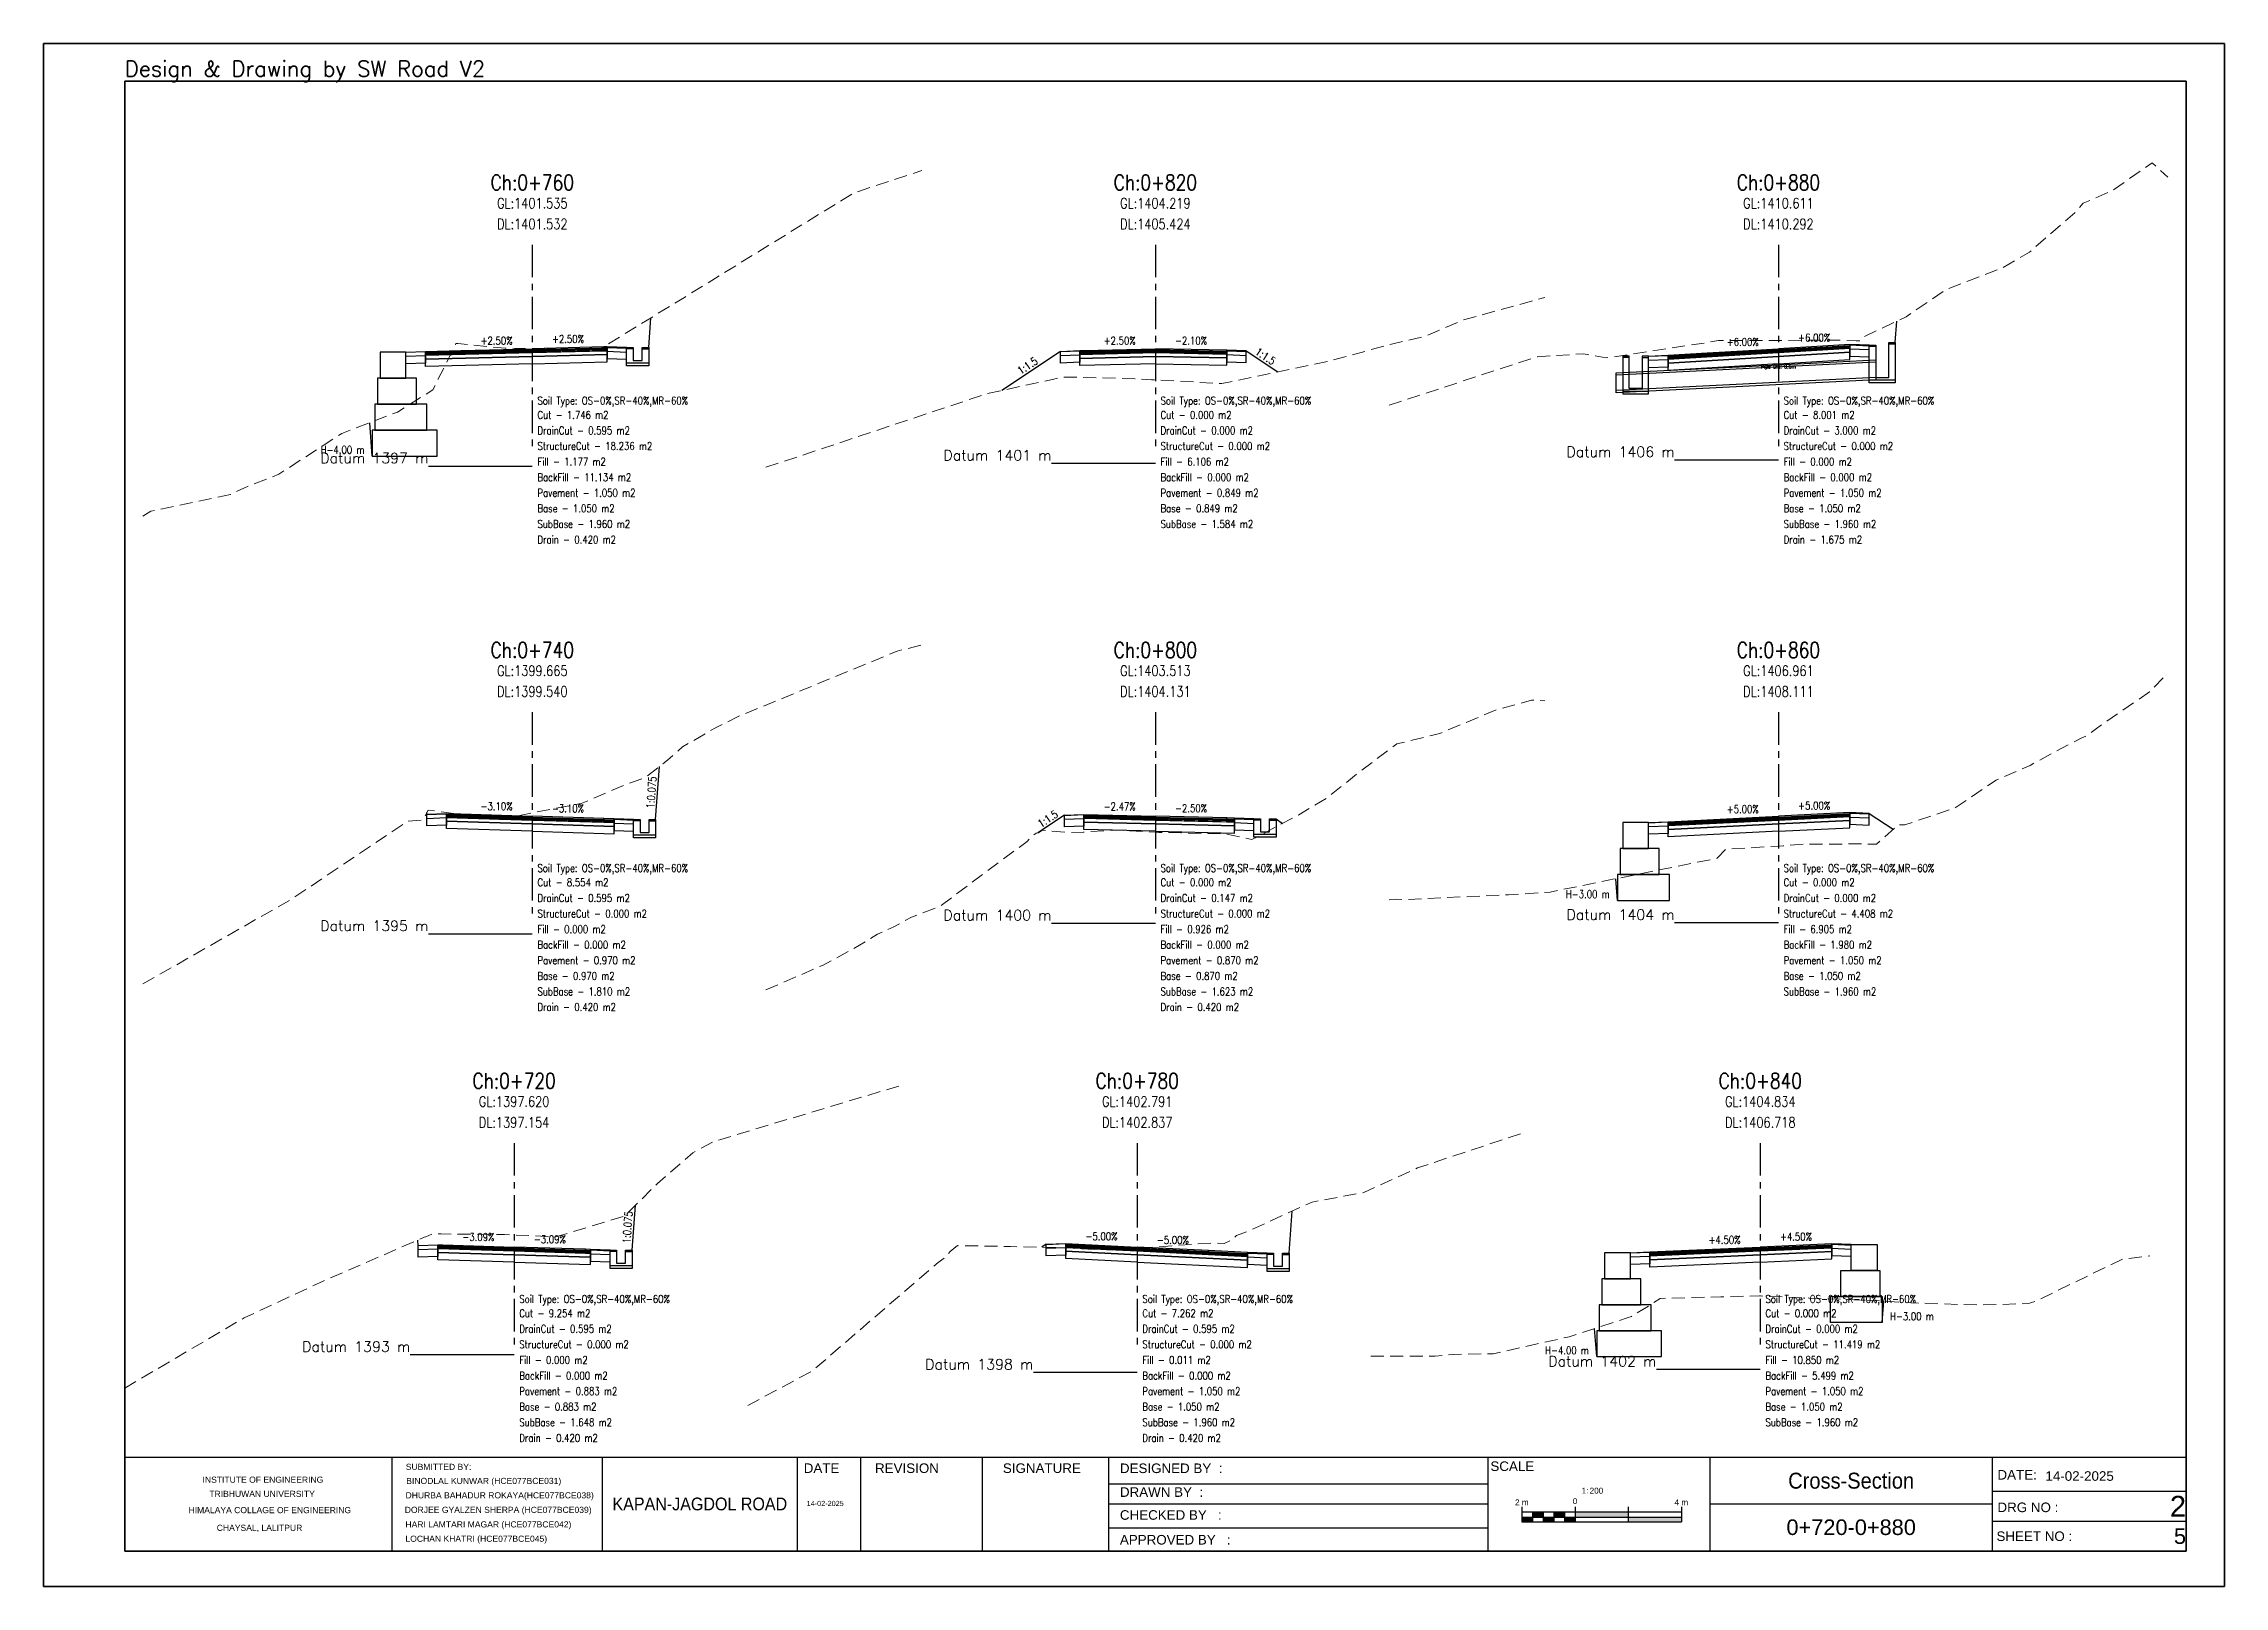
# Model space of a CAD drawing. Extents: x -19 to 1577, y -12 to 48.
# Drawn here: x 413.2 to 497.2, y -11.7 to 47.7 of the extents above; entities that cross this region are included whole.
import ezdxf
from ezdxf.enums import TextEntityAlignment as Align

# ---------------------------------------------------------------- set-up
doc = ezdxf.new("R2010")
doc.units = 0
doc.header["$MEASUREMENT"] = 0
doc.linetypes.add('Center', pattern=[2, 1.25, -0.25, 0.25, -0.25])
doc.linetypes.add('Dashed', pattern=[0.75, 0.5, -0.25])
for name, color, linetype in [('BackFill-Area', 7, 'Continuous'), ('Base', 6, 'Continuous'), ('Base-Area', 7, 'Continuous'), ('Cut-Area', 7, 'Continuous'), ('CutFillLine', 4, 'Continuous'), ('Drain', 3, 'Continuous'), ('Drain-Area', 7, 'Continuous'), ('DrainCut-Area', 7, 'Continuous'), ('ExtraWideningLayers', 7, 'Continuous'), ('Fill-Area', 7, 'Continuous'), ('Frame', 7, 'Continuous'), ('GabionRetainingWall', 140, 'Continuous'), ('Height', 7, 'Continuous'), ('L_CF_Slope', 7, 'Continuous'), ('L_Slope', 7, 'Continuous'), ('Pavement-Area', 7, 'Continuous'), ('PavementLayers', 1, 'Continuous'), ('PipeCulvert', 6, 'Continuous'), ('R_CF_Slope', 7, 'Continuous'), ('R_Slope', 7, 'Continuous'), ('Shoulder', 2, 'Continuous'), ('Soil Type', 7, 'Continuous'), ('StructureCut-Area', 7, 'Continuous'), ('SubBase', 7, 'Continuous'), ('SubBase-Area', 7, 'Continuous')]:
    doc.layers.add(name, color=color, linetype=linetype)
for name, color, linetype, lineweight in [('CenterLine', 5, 'Center', 25), ('ChainageTxt', 7, 'Continuous', 25), ('DatumLabel', 1, 'Continuous', 25), ('DLTxt', 1, 'Continuous', 25), ('GL', 104, 'Dashed', 18), ('GLTxt', 3, 'Continuous', 25)]:
    doc.layers.add(name, color=color, linetype=linetype, lineweight=lineweight)
doc.styles.add('ARIAL', font='arial.ttf')
doc.styles.get("Standard").update_dxf_attribs({"font": 'simplex.shx'})

msp = doc.modelspace()

# ---------------------------------------------------------------- texts
msp.add_text('Design & Drawing by SW Road V2', height=0.6).set_placement((416.3, 46.3), align=Align.BOTTOM_LEFT)
at = {"layer": 'BackFill-Area', "width": 0.8}
for s, p in [('BackFill - 11.134 m2', (432.2, 31.2)), ('BackFill - 0.000 m2', (456.2, 31.2)), ('BackFill - 0.000 m2', (480.2, 31.2)), ('BackFill - 0.000 m2', (432.2, 13.2)), ('BackFill - 0.000 m2', (456.2, 13.2)), ('BackFill - 1.980 m2', (480.2, 13.2)), ('BackFill - 0.000 m2', (431.5, -3.389)), ('BackFill - 0.000 m2', (455.5, -3.389)), ('BackFill - 5.499 m2', (479.5, -3.389))]:
    msp.add_text(s, height=0.3, dxfattribs=at).set_placement(p, align=Align.TOP_LEFT)
at = {"layer": 'Base-Area', "width": 0.8}
for s, p in [('Base - 1.050 m2', (432.2, 30)), ('Base - 0.849 m2', (456.2, 30)), ('Base - 1.050 m2', (480.2, 30)), ('Base - 0.970 m2', (432.2, 12)), ('Base - 0.870 m2', (456.2, 12)), ('Base - 1.050 m2', (480.2, 12)), ('Base - 0.883 m2', (431.5, -4.589)), ('Base - 1.050 m2', (455.5, -4.589)), ('Base - 1.050 m2', (479.5, -4.589))]:
    msp.add_text(s, height=0.3, dxfattribs=at).set_placement(p, align=Align.TOP_LEFT)
at = {"layer": 'ChainageTxt', "width": 0.8}
for s, p in [('Ch:0+760', (432, 42.4)), ('Ch:0+820', (456, 42.4)), ('Ch:0+880', (480, 42.4)), ('Ch:0+740', (432, 24.4)), ('Ch:0+800', (456, 24.4)), ('Ch:0+860', (480, 24.4)), ('Ch:0+720', (431.3, 7.811)), ('Ch:0+780', (455.3, 7.811)), ('Ch:0+840', (479.3, 7.811))]:
    msp.add_text(s, height=0.6, dxfattribs=at).set_placement(p, align=Align.MIDDLE_CENTER)
at = {"layer": 'Cut-Area', "width": 0.8}
for s, p in [('Cut - 1.746 m2', (432.2, 33.6)), ('Cut - 0.000 m2', (456.2, 33.6)), ('Cut - 8.001 m2', (480.2, 33.6)), ('Cut - 8.554 m2', (432.2, 15.6)), ('Cut - 0.000 m2', (456.2, 15.6)), ('Cut - 0.000 m2', (480.2, 15.6)), ('Cut - 9.254 m2', (431.5, -0.989)), ('Cut - 7.262 m2', (455.5, -0.989)), ('Cut - 0.000 m2', (479.5, -0.989))]:
    msp.add_text(s, height=0.3, dxfattribs=at).set_placement(p, align=Align.TOP_LEFT)
at = {"layer": 'DatumLabel'}
for s, p in [('Datum 1397 m', (428, 31.468)), ('Datum 1401 m', (452, 31.576)), ('Datum 1406 m', (476, 31.708)), ('Datum 1400 m', (452, 13.869)), ('Datum 1404 m', (476, 13.889)), ('Datum 1395 m', (428, 13.46)), ('Datum 1393 m', (427.3, -2.743)), ('Datum 1398 m', (451.3, -3.426)), ('Datum 1402 m', (475.3, -3.307))]:
    msp.add_text(s, height=0.4, dxfattribs=at).set_placement(p, align=Align.BOTTOM_RIGHT)
at = {"layer": 'DLTxt', "width": 0.8}
for s, p in [('DL:1401.532', (432, 40.8)), ('DL:1405.424', (456, 40.8)), ('DL:1410.292', (480, 40.8)), ('DL:1399.540', (432, 22.8)), ('DL:1404.131', (456, 22.8)), ('DL:1408.111', (480, 22.8)), ('DL:1397.154', (431.3, 6.211)), ('DL:1402.837', (455.3, 6.211)), ('DL:1406.718', (479.3, 6.211))]:
    msp.add_text(s, height=0.4, dxfattribs=at).set_placement(p, align=Align.MIDDLE_CENTER)
at = {"layer": 'Drain-Area', "width": 0.8}
for s, p in [('Drain - 0.420 m2', (432.2, 28.8)), ('Drain - 1.675 m2', (480.2, 28.8)), ('Drain - 0.420 m2', (432.2, 10.8)), ('Drain - 0.420 m2', (456.2, 10.8)), ('Drain - 0.420 m2', (431.5, -5.789)), ('Drain - 0.420 m2', (455.5, -5.789))]:
    msp.add_text(s, height=0.3, dxfattribs=at).set_placement(p, align=Align.TOP_LEFT)
at = {"layer": 'DrainCut-Area', "width": 0.8}
for s, p in [('DrainCut - 0.595 m2', (432.2, 33)), ('DrainCut - 0.000 m2', (456.2, 33)), ('DrainCut - 3.000 m2', (480.2, 33)), ('DrainCut - 0.595 m2', (432.2, 15)), ('DrainCut - 0.147 m2', (456.2, 15)), ('DrainCut - 0.000 m2', (480.2, 15)), ('DrainCut - 0.595 m2', (431.5, -1.589)), ('DrainCut - 0.595 m2', (455.5, -1.589)), ('DrainCut - 0.000 m2', (479.5, -1.589))]:
    msp.add_text(s, height=0.3, dxfattribs=at).set_placement(p, align=Align.TOP_LEFT)
at = {"layer": 'Fill-Area', "width": 0.8}
for s, p in [('Fill - 1.177 m2', (432.2, 31.8)), ('Fill - 6.106 m2', (456.2, 31.8)), ('Fill - 0.000 m2', (480.2, 31.8)), ('Fill - 0.000 m2', (432.2, 13.8)), ('Fill - 0.926 m2', (456.2, 13.8)), ('Fill - 6.905 m2', (480.2, 13.8)), ('Fill - 0.000 m2', (431.5, -2.789)), ('Fill - 0.011 m2', (455.5, -2.789)), ('Fill - 10.850 m2', (479.5, -2.789))]:
    msp.add_text(s, height=0.3, dxfattribs=at).set_placement(p, align=Align.TOP_LEFT)
at = {"layer": 'GLTxt', "width": 0.8}
for s, p in [('GL:1401.535', (432, 41.6)), ('GL:1404.219', (456, 41.6)), ('GL:1410.611', (480, 41.6)), ('GL:1399.665', (432, 23.6)), ('GL:1403.513', (456, 23.6)), ('GL:1406.961', (480, 23.6)), ('GL:1397.620', (431.3, 7.011)), ('GL:1402.791', (455.3, 7.011)), ('GL:1404.834', (479.3, 7.011))]:
    msp.add_text(s, height=0.4, dxfattribs=at).set_placement(p, align=Align.MIDDLE_CENTER)
at = {"layer": 'Height', "width": 0.8}
for s, p in [('H-4.00 m', (425.534, 31.867)), ('H-3.00 m', (473.5, 14.758)), ('H-4.00 m', (472.7, -2.81))]:
    msp.add_text(s, height=0.3, dxfattribs=at).set_placement(p, align=Align.BOTTOM_RIGHT)
msp.add_text('H-3.00 m', height=0.3, dxfattribs=at).set_placement((484.3, -1.495), align=Align.BOTTOM_LEFT)
at = {"layer": 'L_CF_Slope', "width": 0.8}
for p in [(451.211, 35.144), (451.99, 17.698)]:
    msp.add_text('1:1.5', height=0.3, rotation=33.69007, dxfattribs=at).set_placement(p, align=Align.BOTTOM_CENTER)
at = {"layer": 'L_Slope', "width": 0.8}
for s, p in [('+2.50%', (430.625, 36.066)), ('+2.50%', (454.625, 36.066)), ('+6.00%', (478.625, 36.017)), ('-3.10%', (430.625, 18.143)), ('-2.47%', (454.625, 18.134)), ('+5.00%', (478.625, 18.031)), ('-3.09%', (429.925, 1.554)), ('-5.00%', (453.925, 1.58)), ('+4.50%', (477.925, 1.449))]:
    msp.add_text(s, height=0.3, dxfattribs=at).set_placement(p, align=Align.BOTTOM_CENTER)
at = {"layer": 'Pavement-Area', "width": 0.8}
for s, p in [('Pavement - 1.050 m2', (432.2, 30.6)), ('Pavement - 0.849 m2', (456.2, 30.6)), ('Pavement - 1.050 m2', (480.2, 30.6)), ('Pavement - 0.970 m2', (432.2, 12.6)), ('Pavement - 0.870 m2', (456.2, 12.6)), ('Pavement - 1.050 m2', (480.2, 12.6)), ('Pavement - 0.883 m2', (431.5, -3.989)), ('Pavement - 1.050 m2', (455.5, -3.989)), ('Pavement - 1.050 m2', (479.5, -3.989))]:
    msp.add_text(s, height=0.3, dxfattribs=at).set_placement(p, align=Align.TOP_LEFT)
at = {"layer": 'PipeCulvert', "width": 0.8}
msp.add_text('Pipe Dia: 0.6m', height=0.15, dxfattribs=at).set_placement((480, 35.315), align=Align.MIDDLE_CENTER)
at = {"layer": 'R_CF_Slope', "width": 0.8}
for s, rotation, p in [('1:1.5', 326.30993, (460.106, 35.508)), ('1:0.075', 85.71085, (436.829, 18.895)), ('1:0.075', 85.71085, (435.908, 2.155))]:
    msp.add_text(s, height=0.3, rotation=rotation, dxfattribs=at).set_placement(p, align=Align.BOTTOM_CENTER)
at = {"layer": 'R_Slope', "width": 0.8}
for s, p in [('+2.50%', (433.375, 36.134)), ('-2.10%', (457.375, 36.071)), ('+6.00%', (481.375, 36.182)), ('+5.00%', (481.375, 18.169)), ('-3.10%', (433.375, 18.057)), ('-2.50%', (457.375, 18.066)), ('-3.09%', (432.675, 1.469)), ('-5.00%', (456.675, 1.442)), ('+4.50%', (480.675, 1.573))]:
    msp.add_text(s, height=0.3, dxfattribs=at).set_placement(p, align=Align.BOTTOM_CENTER)
at = {"layer": 'Soil Type', "width": 0.8}
for p in [(432.2, 34), (456.2, 34), (480.2, 34), (432.2, 16), (456.2, 16), (480.2, 16), (431.5, -0.589), (455.5, -0.589), (479.5, -0.589)]:
    msp.add_text('Soil Type: OS-0%,SR-40%,MR-60%', height=0.3, dxfattribs=at).set_placement(p, align=Align.MIDDLE_LEFT)
at = {"layer": 'StructureCut-Area', "width": 0.8}
for s, p in [('StructureCut - 18.236 m2', (432.2, 32.4)), ('StructureCut - 0.000 m2', (456.2, 32.4)), ('StructureCut - 0.000 m2', (480.2, 32.4)), ('StructureCut - 0.000 m2', (432.2, 14.4)), ('StructureCut - 0.000 m2', (456.2, 14.4)), ('StructureCut - 4.408 m2', (480.2, 14.4)), ('StructureCut - 0.000 m2', (431.5, -2.189)), ('StructureCut - 0.000 m2', (455.5, -2.189)), ('StructureCut - 11.419 m2', (479.5, -2.189))]:
    msp.add_text(s, height=0.3, dxfattribs=at).set_placement(p, align=Align.TOP_LEFT)
at = {"layer": 'SubBase-Area', "width": 0.8}
for s, p in [('SubBase - 1.960 m2', (432.2, 29.4)), ('SubBase - 1.584 m2', (456.2, 29.4)), ('SubBase - 1.960 m2', (480.2, 29.4)), ('SubBase - 1.810 m2', (432.2, 11.4)), ('SubBase - 1.623 m2', (456.2, 11.4)), ('SubBase - 1.960 m2', (480.2, 11.4)), ('SubBase - 1.648 m2', (431.5, -5.189)), ('SubBase - 1.960 m2', (455.5, -5.189)), ('SubBase - 1.960 m2', (479.5, -5.189))]:
    msp.add_text(s, height=0.3, dxfattribs=at).set_placement(p, align=Align.TOP_LEFT)

# ---------------------------------------------------------------- blocks, each defined once
blk = doc.blocks.new('SheetA3-1')
at = {"layer": 'Frame', "color": 6, "linetype": 'Continuous', "lineweight": 35}
for p, q in [((397, 0), (0, 0)), ((0, 0), (0, -283)), ((397, -283), (397, 0)), ((0, -283), (397, -283))]:
    blk.add_line(p, q, dxfattribs=at)
at = {"layer": 'Frame', "linetype": 'Continuous', "lineweight": 30}
for p, q in [((397, -264.94), (0, -264.94)), ((51.51, -282.86), (51.51, -264.94)), ((91.94, -264.94), (91.94, -282.86)), ((129.6, -282.86), (129.6, -264.94)), ((141.75, -282.86), (141.75, -264.94)), ((165.2, -282.86), (165.2, -264.94)), ((189.51, -282.86), (189.51, -264.94)), ((262.53, -264.94), (262.53, -282.86)), ((305.32, -282.86), (305.32, -264.94)), ((359.69, -264.94), (359.69, -282.86)), ((189.51, -270.06), (262.53, -270.06)), ((359.69, -271.47), (397, -271.47)), ((189.51, -273.9), (262.53, -273.9)), ((305.32, -273.9), (359.69, -273.9)), ((189.51, -278.48), (262.53, -278.48)), ((359.69, -277.21), (397, -277.21))]:
    blk.add_line(p, q, dxfattribs=at)
at = {"layer": 'Frame', "color": 7, "linetype": 'Continuous'}
for p, q in [((269.08, -274.49), (269.08, -277.35)), ((299.8, -275.51), (269.08, -275.51)), ((269.08, -276.43), (299.8, -276.43)), ((271.13, -275.51), (271.13, -277.35)), ((273.18, -275.51), (273.18, -277.35)), ((275.23, -275.51), (275.23, -277.35)), ((277.28, -275.51), (277.28, -277.35)), ((279.32, -274.49), (279.32, -277.35)), ((289.56, -274.49), (289.56, -277.35)), ((299.8, -274.49), (299.8, -277.35)), ((269.08, -277.35), (299.8, -277.35))]:
    blk.add_line(p, q, dxfattribs=at)
at = {"layer": 'Frame', "color": 6, "linetype": 'Continuous', "lineweight": 35}
blk.add_lwpolyline([(-15.62, -289.77), (404.38, -289.77), (404.38, 7.23), (-15.62, 7.23)], close=True, dxfattribs=at)
at = {"layer": 'Frame', "color": 7, "linetype": 'Continuous'}
for points in [[(269.08, -276.43), (269.08, -277.35), (271.13, -276.43), (271.13, -277.35)], [(271.13, -275.51), (271.13, -276.43), (273.18, -275.51), (273.18, -276.43)], [(273.18, -276.43), (273.18, -277.35), (275.23, -276.43), (275.23, -277.35)], [(275.23, -276.43), (275.23, -275.51), (277.28, -276.43), (277.28, -275.51)], [(277.28, -276.43), (277.28, -277.35), (279.32, -276.43), (279.32, -277.35)], [(279.32, -276.43), (279.32, -275.51), (289.56, -276.43), (289.56, -275.51)], [(289.56, -276.43), (289.56, -277.35), (299.8, -276.43), (299.8, -277.35)]]:
    blk.add_solid(points, dxfattribs=at)
at = {"color": 1, "style": 'ARIAL'}
for tag, height, p in [('DWGNUM', 4, (397, -274.34)), ('SHEETNUM', 3, (397, -280.11))]:
    blk.add_attdef(tag, text='', height=height, dxfattribs=at).set_placement(p, align=Align.MIDDLE_RIGHT)
at = {"style": 'ARIAL'}
blk.add_attdef('CHRANGE', text='', height=3, dxfattribs=at).set_placement((332.51, -278.38), align=Align.MIDDLE_CENTER)
at = {"layer": 'Frame', "linetype": 'Continuous', "style": 'ARIAL'}
for s, height, p in [('INSTITUTE OF ENGINEERING', 1.1795, (26.62, -269.82)), ('SCALE ', 1.843, (267.6, -267.56))]:
    blk.add_text(s, height=height, dxfattribs=at).set_placement(p, align=Align.CENTER)
for s, height, p in [('SUBMITTED BY:', 1.1795, (54.13, -267.35)), ('DATE', 1.843, (130.78, -267.94)), ('REVISION', 1.843, (144.51, -267.94)), ('SIGNATURE', 1.843, (169.13, -267.94)), ('DESIGNED BY  :', 1.8429, (191.67, -267.96)), ('DHURBA BAHADUR ROKAYA(HCE077BCE038)', 1.1795, (54.09, -272.83)), ('BINODLAL KUNWAR (HCE077BCE031)', 1.1795, (54.23, -270.06)), ('DRAWN BY  :', 1.8429, (191.67, -272.54)), ('DORJEE GYALZEN SHERPA (HCE077BCE039)', 1.1795, (53.94, -275.63)), ('HARI LAMTARI MAGAR (HCE077BCE042)', 1.1795, (54.07, -278.43)), ('14-02-2025', 1, (131.34, -274.31)), ('CHECKED BY   :', 1.8429, (191.67, -276.95)), ('LOCHAN KHATRI (HCE077BCE045)', 1.1795, (54.07, -281.19)), ('APPROVED BY   :', 1.8429, (191.67, -281.72))]:
    blk.add_text(s, height=height, dxfattribs=at).set_placement(p)
at = {"layer": 'Frame', "color": 7, "linetype": 'Continuous', "style": 'ARIAL'}
for s, height, p in [('DATE:', 1.843, (360.68, -269.21)), ('14-02-2025', 1.843, (369.92, -269.45)), ('DRG NO : ', 1.843, (360.68, -275.48)), ('SHEET NO : ', 1.8429, (360.49, -281.04))]:
    blk.add_text(s, height=height, dxfattribs=at).set_placement(p)
at = {"layer": 'Frame', "linetype": 'Continuous', "style": 'ARIAL'}
for s, p in [('TRIBHUWAN UNIVERSITY', (26.46, -271.96)), ('HIMALAYA COLLAGE OF ENGINEERING', (27.95, -275.09)), ('CHAYSAL, LALITPUR', (25.97, -278.6))]:
    blk.add_text(s, height=1.1795, dxfattribs=at).set_placement(p, align=Align.MIDDLE)
at = {"layer": 'Frame', "color": 7, "linetype": 'Continuous', "style": 'ARIAL'}
for s, height, p in [('0', 1.13, (279.32, -273.93)), ('1: ', 1.126, (281.48, -271.89))]:
    blk.add_text(s, height=height, dxfattribs=at).set_placement(p, align=Align.CENTER)
at = {"layer": 'Frame', "linetype": 'Continuous', "lineweight": 30, "style": 'ARIAL', "width": 0.9}
for tag, height, p in [('DWGNAME', 3.07, (332.51, -269.42)), ('KAPAN-JAGDOLROAD', 2.46, (110.77, -273.9))]:
    blk.add_attdef(tag, text='', height=height, dxfattribs=at).set_placement(p, align=Align.MIDDLE_CENTER)
at = {"layer": 'Frame', "color": 7, "linetype": 'Continuous', "style": 'ARIAL'}
blk.add_attdef('HSCALE', (282.14, -271.91), '', height=1.13, dxfattribs=at)
for tag, p in [('V1', (269.08, -274.49)), ('V2', (299.8, -274.49))]:
    blk.add_attdef(tag, text='', height=1.13, dxfattribs=at).set_placement(p, align=Align.BOTTOM_CENTER)

# ---------------------------------------------------------------- linework, layer by layer
at = {"layer": 'Base'}
for points in [[(432, 35.85), (432, 35.7), (427.884, 35.597), (427.884, 35.597), (427.884, 35.747), (432, 35.85)], [(432, 35.85), (432, 35.7), (434.884, 35.772), (434.884, 35.772), (434.884, 35.922), (432, 35.85)], [(456, 35.85), (456, 35.7), (453.091, 35.627), (453.091, 35.627), (453.091, 35.777), (456, 35.85)], [(456, 35.85), (456, 35.7), (458.75, 35.642), (458.75, 35.642), (458.75, 35.792), (456, 35.85)], [(480, 35.85), (480, 35.7), (475.75, 35.445), (475.75, 35.445), (475.75, 35.595), (480, 35.85)], [(480, 35.85), (480, 35.7), (482.75, 35.865), (482.75, 35.865), (482.75, 36.015), (480, 35.85)], [(432, 17.85), (432, 17.7), (428.689, 17.803), (428.689, 17.803), (428.689, 17.953), (432, 17.85)], [(432, 17.85), (432, 17.7), (435.152, 17.602), (435.152, 17.602), (435.152, 17.752), (432, 17.85)], [(456, 17.85), (456, 17.7), (453.25, 17.768), (453.25, 17.768), (453.25, 17.918), (456, 17.85)], [(456, 17.85), (456, 17.7), (459.047, 17.624), (459.047, 17.624), (459.047, 17.774), (456, 17.85)], [(480, 17.85), (480, 17.7), (475.75, 17.487), (475.75, 17.487), (475.75, 17.637), (480, 17.85)], [(480, 17.85), (480, 17.7), (482.75, 17.837), (482.75, 17.837), (482.75, 17.987), (480, 17.85)], [(431.3, 1.261), (431.3, 1.111), (428.356, 1.202), (428.356, 1.202), (428.356, 1.352), (431.3, 1.261)], [(431.3, 1.261), (431.3, 1.111), (434.244, 1.02), (434.244, 1.02), (434.244, 1.17), (431.3, 1.261)], [(455.3, 1.261), (455.3, 1.111), (452.55, 1.249), (452.55, 1.249), (452.55, 1.399), (455.3, 1.261)], [(455.3, 1.261), (455.3, 1.111), (459.55, 0.899), (459.55, 0.899), (459.55, 1.049), (455.3, 1.261)], [(479.3, 1.261), (479.3, 1.111), (475.05, 0.92), (475.05, 0.92), (475.05, 1.07), (479.3, 1.261)], [(479.3, 1.261), (479.3, 1.111), (482.05, 1.235), (482.05, 1.235), (482.05, 1.385), (479.3, 1.261)]]:
    msp.add_lwpolyline(points, dxfattribs=at)
at = {"layer": 'CenterLine'}
for p, q in [((432, 40), (432, 32)), ((456, 40), (456, 32)), ((480, 40), (480, 32)), ((432, 22), (432, 14)), ((456, 22), (456, 14)), ((480, 22), (480, 14)), ((431.3, 5.411), (431.3, -2.589)), ((455.3, 5.411), (455.3, -2.589)), ((479.3, 5.411), (479.3, -2.589))]:
    msp.add_line(p, q, dxfattribs=at)
at = {"layer": 'CutFillLine'}
for points in [[(436.484, 36.042), (436.57, 37.189)], [(484.5, 36.235), (484.562, 37.058)], [(452.341, 35.897), (450.081, 34.39)], [(459.5, 35.912), (460.711, 35.105)], [(474, 35.715), (473.998, 35.74)], [(425.834, 31.867), (425.738, 33.148)], [(436.752, 17.872), (436.906, 19.918)], [(427.939, 18.073), (427.934, 18.14)], [(452.5, 18.038), (451.479, 17.358)], [(460.647, 17.894), (460.902, 17.724)], [(483.5, 18.108), (484.42, 17.494)], [(473.8, 14.758), (473.737, 15.592)], [(435.844, 1.29), (435.973, 3.02)], [(461.15, 1.169), (461.272, 2.796)], [(427.606, 1.472), (427.591, 1.681)], [(451.8, 1.519), (451.624, 1.401)], [(484, -1.495), (484.062, -0.672)], [(473, -2.81), (472.919, -1.725)]]:
    msp.add_lwpolyline(points, dxfattribs=at)
at = {"layer": 'DatumLabel'}
for p, q in [((432, 31.468), (428, 31.468)), ((456, 31.576), (452, 31.576)), ((480, 31.708), (476, 31.708)), ((432, 13.46), (428, 13.46)), ((456, 13.869), (452, 13.869)), ((480, 13.889), (476, 13.889)), ((431.3, -2.743), (427.3, -2.743)), ((479.3, -3.307), (475.3, -3.307)), ((455.3, -3.426), (451.3, -3.426))]:
    msp.add_line(p, q, dxfattribs=at)
at = {"layer": 'Drain'}
for points in [[(483.5, 36.135), (483.75, 36.135), (483.75, 36.085), (483.75, 34.885), (484.25, 34.885), (484.25, 36.185), (484.25, 36.235), (484.5, 36.235), (484.5, 36.185), (484.5, 34.885), (484.5, 34.785), (484.5, 34.685), (483.5, 34.685), (483.5, 34.785), (483.5, 34.885), (483.5, 36.085), (483.5, 36.135)], [(484.25, 36.185), (484.5, 36.185)], [(435.634, 36.042), (435.884, 36.042), (435.884, 35.992), (435.884, 35.542), (436.234, 35.542), (436.234, 35.992), (436.234, 36.042), (436.484, 36.042), (436.484, 35.992), (436.484, 35.542), (436.484, 35.442), (436.484, 35.342), (435.634, 35.342), (435.634, 35.442), (435.634, 35.542), (435.634, 35.992), (435.634, 36.042)], [(435.884, 35.992), (435.634, 35.992)], [(436.484, 35.442), (435.634, 35.442)], [(436.234, 35.992), (436.484, 35.992)], [(475, 35.715), (474.75, 35.715), (474.75, 35.665), (474.75, 34.465), (474.25, 34.465), (474.25, 35.665), (474.25, 35.715), (474, 35.715), (474, 35.665), (474, 34.465), (474, 34.365), (474, 34.265), (475, 34.265), (475, 34.365), (475, 34.465), (475, 35.665), (475, 35.715)], [(474.25, 35.665), (474, 35.665)], [(474.75, 35.665), (475, 35.665)], [(483.75, 36.085), (483.5, 36.085)], [(484.5, 34.785), (483.5, 34.785)], [(474, 34.365), (475, 34.365)], [(435.903, 17.872), (436.153, 17.872), (436.153, 17.822), (436.153, 17.372), (436.502, 17.372), (436.502, 17.822), (436.502, 17.872), (436.752, 17.872), (436.752, 17.822), (436.752, 17.372), (436.752, 17.272), (436.752, 17.172), (435.903, 17.172), (435.903, 17.272), (435.903, 17.372), (435.903, 17.822), (435.903, 17.872)], [(436.153, 17.822), (435.903, 17.822)], [(436.502, 17.822), (436.752, 17.822)], [(459.797, 17.894), (460.047, 17.894), (460.047, 17.844), (460.047, 17.394), (460.397, 17.394), (460.397, 17.844), (460.397, 17.894), (460.647, 17.894), (460.647, 17.844), (460.647, 17.394), (460.647, 17.294), (460.647, 17.194), (459.797, 17.194), (459.797, 17.294), (459.797, 17.394), (459.797, 17.844), (459.797, 17.894)], [(460.047, 17.844), (459.797, 17.844)], [(460.397, 17.844), (460.647, 17.844)], [(436.752, 17.272), (435.903, 17.272)], [(460.647, 17.294), (459.797, 17.294)], [(434.994, 1.29), (435.244, 1.29), (435.244, 1.24), (435.244, 0.79), (435.594, 0.79), (435.594, 1.24), (435.594, 1.29), (435.844, 1.29), (435.844, 1.24), (435.844, 0.79), (435.844, 0.69), (435.844, 0.59), (434.994, 0.59), (434.994, 0.69), (434.994, 0.79), (434.994, 1.24), (434.994, 1.29)], [(435.244, 1.24), (434.994, 1.24)], [(435.594, 1.24), (435.844, 1.24)], [(460.3, 1.169), (460.55, 1.169), (460.55, 1.119), (460.55, 0.669), (460.9, 0.669), (460.9, 1.119), (460.9, 1.169), (461.15, 1.169), (461.15, 1.119), (461.15, 0.669), (461.15, 0.569), (461.15, 0.469), (460.3, 0.469), (460.3, 0.569), (460.3, 0.669), (460.3, 1.119), (460.3, 1.169)], [(460.55, 1.119), (460.3, 1.119)], [(460.9, 1.119), (461.15, 1.119)], [(435.844, 0.69), (434.994, 0.69)], [(461.15, 0.569), (460.3, 0.569)]]:
    msp.add_lwpolyline(points, dxfattribs=at)
at = {"layer": 'ExtraWideningLayers'}
for points in [[(429.25, 35.931), (429.25, 35.881), (427.884, 35.847), (427.884, 35.847), (427.884, 35.897), (429.25, 35.931)], [(429.25, 35.881), (429.25, 35.831), (427.884, 35.797), (427.884, 35.797), (427.884, 35.847), (429.25, 35.881)], [(429.25, 35.831), (429.25, 35.781), (427.884, 35.747), (427.884, 35.747), (427.884, 35.797), (429.25, 35.831)], [(434.75, 36.069), (434.75, 36.019), (434.884, 36.022), (434.884, 36.022), (434.884, 36.072), (434.75, 36.069)], [(434.75, 36.019), (434.75, 35.969), (434.884, 35.972), (434.884, 35.972), (434.884, 36.022), (434.75, 36.019)], [(434.75, 35.969), (434.75, 35.919), (434.884, 35.922), (434.884, 35.922), (434.884, 35.972), (434.75, 35.969)], [(453.25, 35.931), (453.25, 35.881), (453.091, 35.877), (453.091, 35.877), (453.091, 35.927), (453.25, 35.931)], [(453.25, 35.881), (453.25, 35.831), (453.091, 35.827), (453.091, 35.827), (453.091, 35.877), (453.25, 35.881)], [(453.25, 35.831), (453.25, 35.781), (453.091, 35.777), (453.091, 35.777), (453.091, 35.827), (453.25, 35.831)], [(477.25, 35.835), (477.25, 35.785), (475.75, 35.695), (475.75, 35.695), (475.75, 35.745), (477.25, 35.835)], [(477.25, 35.785), (477.25, 35.735), (475.75, 35.645), (475.75, 35.645), (475.75, 35.695), (477.25, 35.785)], [(477.25, 35.735), (477.25, 35.685), (475.75, 35.595), (475.75, 35.595), (475.75, 35.645), (477.25, 35.735)], [(429.25, 18.085), (429.25, 18.035), (428.689, 18.053), (428.689, 18.053), (428.689, 18.103), (429.25, 18.085)], [(429.25, 18.035), (429.25, 17.985), (428.689, 18.003), (428.689, 18.003), (428.689, 18.053), (429.25, 18.035)], [(429.25, 17.985), (429.25, 17.935), (428.689, 17.953), (428.689, 17.953), (428.689, 18.003), (429.25, 17.985)], [(434.75, 17.915), (434.75, 17.865), (435.152, 17.852), (435.152, 17.852), (435.152, 17.902), (434.75, 17.915)], [(434.75, 17.865), (434.75, 17.815), (435.152, 17.802), (435.152, 17.802), (435.152, 17.852), (434.75, 17.865)], [(434.75, 17.815), (434.75, 17.765), (435.152, 17.752), (435.152, 17.752), (435.152, 17.802), (434.75, 17.815)], [(458.75, 17.931), (458.75, 17.881), (459.047, 17.874), (459.047, 17.874), (459.047, 17.924), (458.75, 17.931)], [(458.75, 17.881), (458.75, 17.831), (459.047, 17.824), (459.047, 17.824), (459.047, 17.874), (458.75, 17.881)], [(458.75, 17.831), (458.75, 17.781), (459.047, 17.774), (459.047, 17.774), (459.047, 17.824), (458.75, 17.831)], [(477.25, 17.863), (477.25, 17.812), (475.75, 17.737), (475.75, 17.737), (475.75, 17.788), (477.25, 17.863)], [(477.25, 17.812), (477.25, 17.762), (475.75, 17.687), (475.75, 17.687), (475.75, 17.737), (477.25, 17.812)], [(477.25, 17.762), (477.25, 17.712), (475.75, 17.637), (475.75, 17.637), (475.75, 17.687), (477.25, 17.762)], [(428.55, 1.496), (428.55, 1.446), (428.356, 1.452), (428.356, 1.452), (428.356, 1.502), (428.55, 1.496)], [(428.55, 1.446), (428.55, 1.396), (428.356, 1.402), (428.356, 1.402), (428.356, 1.452), (428.55, 1.446)], [(428.55, 1.396), (428.55, 1.346), (428.356, 1.352), (428.356, 1.352), (428.356, 1.402), (428.55, 1.396)], [(434.05, 1.326), (434.05, 1.276), (434.244, 1.27), (434.244, 1.27), (434.244, 1.32), (434.05, 1.326)], [(434.05, 1.276), (434.05, 1.226), (434.244, 1.22), (434.244, 1.22), (434.244, 1.27), (434.05, 1.276)], [(434.05, 1.226), (434.05, 1.176), (434.244, 1.17), (434.244, 1.17), (434.244, 1.22), (434.05, 1.226)], [(458.05, 1.274), (458.05, 1.224), (459.55, 1.149), (459.55, 1.149), (459.55, 1.199), (458.05, 1.274)], [(458.05, 1.224), (458.05, 1.174), (459.55, 1.099), (459.55, 1.099), (459.55, 1.149), (458.05, 1.224)], [(458.05, 1.174), (458.05, 1.124), (459.55, 1.049), (459.55, 1.049), (459.55, 1.099), (458.05, 1.174)], [(476.55, 1.287), (476.55, 1.237), (475.05, 1.17), (475.05, 1.17), (475.05, 1.22), (476.55, 1.287)], [(476.55, 1.237), (476.55, 1.187), (475.05, 1.12), (475.05, 1.12), (475.05, 1.17), (476.55, 1.237)], [(476.55, 1.187), (476.55, 1.137), (475.05, 1.07), (475.05, 1.07), (475.05, 1.12), (476.55, 1.187)]]:
    msp.add_lwpolyline(points, dxfattribs=at)
at = {"layer": 'GabionRetainingWall'}
for points in [[(427.134, 35.867), (426.134, 35.867), (426.134, 34.867), (427.134, 34.867), (427.134, 35.867)], [(427.534, 34.867), (426.034, 34.867), (426.034, 33.867), (427.534, 33.867), (427.534, 34.867)], [(427.934, 33.867), (425.934, 33.867), (425.934, 32.867), (427.934, 32.867), (427.934, 33.867)], [(428.334, 32.867), (425.834, 32.867), (425.834, 31.867), (428.334, 31.867), (428.334, 32.867)], [(475, 17.758), (474, 17.758), (474, 16.758), (475, 16.758), (475, 17.758)], [(475.4, 16.758), (473.9, 16.758), (473.9, 15.758), (475.4, 15.758), (475.4, 16.758)], [(475.8, 15.758), (473.8, 15.758), (473.8, 14.758), (475.8, 14.758), (475.8, 15.758)], [(474.3, 1.19), (473.3, 1.19), (473.3, 0.19), (474.3, 0.19), (474.3, 1.19)], [(482.8, 1.505), (483.8, 1.505), (483.8, 0.505), (482.8, 0.505), (482.8, 1.505)], [(474.7, 0.19), (473.2, 0.19), (473.2, -0.81), (474.7, -0.81), (474.7, 0.19)], [(482.4, 0.505), (483.9, 0.505), (483.9, -0.495), (482.4, -0.495), (482.4, 0.505)], [(475.1, -0.81), (473.1, -0.81), (473.1, -1.81), (475.1, -1.81), (475.1, -0.81)], [(482, -0.495), (484, -0.495), (484, -1.495), (482, -1.495), (482, -0.495)], [(475.5, -1.81), (473, -1.81), (473, -2.81), (475.5, -2.81), (475.5, -1.81)]]:
    msp.add_lwpolyline(points, dxfattribs=at)
at = {"layer": 'GL', "flags": 128}
for points in [[(417, 29.555), (417.311, 29.748), (420.373, 30.391), (420.384, 30.404), (420.891, 30.635), (422.236, 31.168), (424.658, 32.732), (426.804, 33.558), (428.165, 34.41), (429.022, 36.113), (429.056, 36.199), (429.126, 36.195), (430.96, 36.021), (431.324, 36.012), (432, 36.003), (434.576, 35.969), (437.858, 37.977), (444.376, 41.993), (447, 42.857)], [(465, 33.826), (470.713, 35.689), (472.49, 35.805), (473.358, 35.643), (477.215, 36.23), (477.695, 36.312), (477.75, 36.316), (478.418, 36.315), (480, 36.32), (482.478, 36.327), (482.989, 36.306), (483.124, 36.299), (483.263, 36.454), (484.918, 37.223), (486.447, 38.268), (488.662, 39.131), (489.666, 39.716), (491.412, 41.231), (491.742, 41.597), (492.907, 42.116), (494.395, 43.152), (495, 42.603)], [(441, 31.432), (449.501, 34.263), (452.037, 34.82), (452.382, 34.91), (453.175, 34.895), (455.21, 34.838), (455.855, 34.802), (456, 34.795), (458.558, 34.66), (458.564, 34.656), (462.636, 35.506), (465.089, 36.175), (466.37, 36.467), (467.848, 37.104), (471, 37.968)], [(417, 11.54), (422.722, 14.802), (427.19, 17.802), (427.785, 17.856), (427.983, 18.234), (430.08, 17.956), (430.737, 17.874), (431.346, 17.998), (432, 18.125), (433.888, 18.489), (435.603, 19.222), (436.337, 19.48), (437.21, 20.153), (437.78, 20.666), (439.051, 21.397), (439.927, 21.834), (446.053, 24.353), (447, 24.591)], [(465, 14.775), (465.271, 14.811), (465.548, 14.789), (469.604, 14.973), (471.203, 15.08), (477.569, 16.367), (477.644, 16.38), (477.962, 16.728), (480, 16.85), (480.186, 16.861), (480.981, 16.925), (483.179, 16.931), (483.781, 16.925), (484.612, 17.664), (484.873, 17.668), (486.812, 18.319), (488.383, 19.388), (489.692, 19.956), (490.48, 20.388), (490.514, 20.415), (491.658, 20.999), (491.915, 21.116), (492.196, 21.344), (494.293, 22.782), (494.899, 23.409), (494.9, 23.415)], [(441, 11.312), (443.177, 12.255), (444.352, 12.882), (445.303, 13.457), (445.928, 13.734), (446.605, 14.113), (447.706, 14.531), (450.709, 16.771), (451.06, 17.02), (451.234, 17.234), (451.406, 17.343), (451.504, 17.362), (451.654, 17.458), (452.653, 17.375), (453.223, 17.383), (454.324, 17.464), (456, 17.383), (456.135, 17.376), (456.979, 17.354), (458.559, 17.319), (458.735, 17.314), (459.721, 17.098), (461.529, 18.056), (462.576, 18.684), (463.874, 19.711), (465.306, 20.784), (466.954, 21.186), (469.127, 22.093), (470.488, 22.465), (471, 22.444)], [(416.3, -4.02), (420.902, -1.316), (423.939, 0.095), (427.834, 1.786), (427.897, 1.807), (428.141, 1.918), (428.492, 1.916), (430.933, 1.894), (431.3, 1.877), (432.323, 1.83), (432.697, 1.799), (432.848, 1.786), (435.547, 2.6), (436.823, 3.857), (438.183, 5.04), (438.951, 5.461), (439.267, 5.557), (446.3, 7.662)], [(440.3, -4.69), (442.774, -3.368), (447.633, 0.817), (447.958, 1.059), (448.099, 1.238), (448.384, 1.464), (450.42, 1.43), (452.902, 1.371), (452.908, 1.346), (454.335, 1.296), (455.3, 1.364), (455.301, 1.365), (458.213, 1.571), (458.646, 1.548), (458.92, 1.667), (459.127, 1.849), (459.574, 2.025), (462.036, 3.143), (464.034, 3.51), (466.095, 4.455), (470.3, 5.851)], [(464.3, -2.786), (466.776, -2.796), (467.476, -2.721), (467.848, -2.715), (469.006, -2.697), (471.938, -2.042), (474.174, -1.32), (474.338, -1.259), (475.071, -0.815), (475.447, -0.565), (477.784, -0.505), (479.275, -0.473), (479.3, -0.473), (479.314, -0.474), (481.188, -0.552), (484.276, -0.68), (485.107, -0.739), (487.769, -0.823), (489.642, -0.764), (489.71, -0.739), (489.917, -0.671), (493.257, 0.946), (494.3, 1.071)]]:
    msp.add_lwpolyline(points, dxfattribs=at)
at = {"layer": 'PavementLayers'}
for points in [[(480, 36), (480, 35.95), (482.75, 36.115), (482.75, 36.115), (482.75, 36.165), (480, 36)], [(432, 36), (432, 35.95), (429.25, 35.881), (429.25, 35.881), (429.25, 35.931), (432, 36)], [(432, 35.95), (432, 35.9), (429.25, 35.831), (429.25, 35.831), (429.25, 35.881), (432, 35.95)], [(432, 35.9), (432, 35.85), (429.25, 35.781), (429.25, 35.781), (429.25, 35.831), (432, 35.9)], [(432, 36), (432, 35.95), (434.75, 36.019), (434.75, 36.019), (434.75, 36.069), (432, 36)], [(432, 35.95), (432, 35.9), (434.75, 35.969), (434.75, 35.969), (434.75, 36.019), (432, 35.95)], [(432, 35.9), (432, 35.85), (434.75, 35.919), (434.75, 35.919), (434.75, 35.969), (432, 35.9)], [(456, 36), (456, 35.95), (453.25, 35.881), (453.25, 35.881), (453.25, 35.931), (456, 36)], [(456, 35.95), (456, 35.9), (453.25, 35.831), (453.25, 35.831), (453.25, 35.881), (456, 35.95)], [(456, 35.9), (456, 35.85), (453.25, 35.781), (453.25, 35.781), (453.25, 35.831), (456, 35.9)], [(456, 36), (456, 35.95), (458.75, 35.892), (458.75, 35.892), (458.75, 35.942), (456, 36)], [(456, 35.95), (456, 35.9), (458.75, 35.842), (458.75, 35.842), (458.75, 35.892), (456, 35.95)], [(456, 35.9), (456, 35.85), (458.75, 35.792), (458.75, 35.792), (458.75, 35.842), (456, 35.9)], [(480, 36), (480, 35.95), (477.25, 35.785), (477.25, 35.785), (477.25, 35.835), (480, 36)], [(480, 35.95), (480, 35.9), (477.25, 35.735), (477.25, 35.735), (477.25, 35.785), (480, 35.95)], [(480, 35.9), (480, 35.85), (477.25, 35.685), (477.25, 35.685), (477.25, 35.735), (480, 35.9)], [(480, 35.95), (480, 35.9), (482.75, 36.065), (482.75, 36.065), (482.75, 36.115), (480, 35.95)], [(480, 35.9), (480, 35.85), (482.75, 36.015), (482.75, 36.015), (482.75, 36.065), (480, 35.9)], [(432, 18), (432, 17.95), (429.25, 18.035), (429.25, 18.035), (429.25, 18.085), (432, 18)], [(432, 17.95), (432, 17.9), (429.25, 17.985), (429.25, 17.985), (429.25, 18.035), (432, 17.95)], [(432, 17.9), (432, 17.85), (429.25, 17.935), (429.25, 17.935), (429.25, 17.985), (432, 17.9)], [(432, 18), (432, 17.95), (434.75, 17.865), (434.75, 17.865), (434.75, 17.915), (432, 18)], [(432, 17.95), (432, 17.9), (434.75, 17.815), (434.75, 17.815), (434.75, 17.865), (432, 17.95)], [(432, 17.9), (432, 17.85), (434.75, 17.765), (434.75, 17.765), (434.75, 17.815), (432, 17.9)], [(456, 18), (456, 17.95), (453.25, 18.018), (453.25, 18.018), (453.25, 18.068), (456, 18)], [(456, 17.95), (456, 17.9), (453.25, 17.968), (453.25, 17.968), (453.25, 18.018), (456, 17.95)], [(456, 17.9), (456, 17.85), (453.25, 17.918), (453.25, 17.918), (453.25, 17.968), (456, 17.9)], [(456, 18), (456, 17.95), (458.75, 17.881), (458.75, 17.881), (458.75, 17.931), (456, 18)], [(456, 17.95), (456, 17.9), (458.75, 17.831), (458.75, 17.831), (458.75, 17.881), (456, 17.95)], [(456, 17.9), (456, 17.85), (458.75, 17.781), (458.75, 17.781), (458.75, 17.831), (456, 17.9)], [(480, 18), (480, 17.95), (477.25, 17.812), (477.25, 17.812), (477.25, 17.863), (480, 18)], [(480, 17.95), (480, 17.9), (477.25, 17.762), (477.25, 17.762), (477.25, 17.812), (480, 17.95)], [(480, 17.9), (480, 17.85), (477.25, 17.712), (477.25, 17.712), (477.25, 17.762), (480, 17.9)], [(480, 18), (480, 17.95), (482.75, 18.087), (482.75, 18.087), (482.75, 18.137), (480, 18)], [(480, 17.95), (480, 17.9), (482.75, 18.037), (482.75, 18.037), (482.75, 18.087), (480, 17.95)], [(480, 17.9), (480, 17.85), (482.75, 17.987), (482.75, 17.987), (482.75, 18.037), (480, 17.9)], [(431.3, 1.411), (431.3, 1.361), (428.55, 1.446), (428.55, 1.446), (428.55, 1.496), (431.3, 1.411)], [(431.3, 1.361), (431.3, 1.311), (428.55, 1.396), (428.55, 1.396), (428.55, 1.446), (431.3, 1.361)], [(431.3, 1.311), (431.3, 1.261), (428.55, 1.346), (428.55, 1.346), (428.55, 1.396), (431.3, 1.311)], [(431.3, 1.411), (431.3, 1.361), (434.05, 1.276), (434.05, 1.276), (434.05, 1.326), (431.3, 1.411)], [(431.3, 1.361), (431.3, 1.311), (434.05, 1.226), (434.05, 1.226), (434.05, 1.276), (431.3, 1.361)], [(431.3, 1.311), (431.3, 1.261), (434.05, 1.176), (434.05, 1.176), (434.05, 1.226), (431.3, 1.311)], [(455.3, 1.411), (455.3, 1.361), (452.55, 1.499), (452.55, 1.499), (452.55, 1.549), (455.3, 1.411)], [(455.3, 1.361), (455.3, 1.311), (452.55, 1.449), (452.55, 1.449), (452.55, 1.499), (455.3, 1.361)], [(455.3, 1.311), (455.3, 1.261), (452.55, 1.399), (452.55, 1.399), (452.55, 1.449), (455.3, 1.311)], [(455.3, 1.411), (455.3, 1.361), (458.05, 1.224), (458.05, 1.224), (458.05, 1.274), (455.3, 1.411)], [(455.3, 1.361), (455.3, 1.311), (458.05, 1.174), (458.05, 1.174), (458.05, 1.224), (455.3, 1.361)], [(455.3, 1.311), (455.3, 1.261), (458.05, 1.124), (458.05, 1.124), (458.05, 1.174), (455.3, 1.311)], [(479.3, 1.411), (479.3, 1.361), (476.55, 1.237), (476.55, 1.237), (476.55, 1.287), (479.3, 1.411)], [(479.3, 1.361), (479.3, 1.311), (476.55, 1.187), (476.55, 1.187), (476.55, 1.237), (479.3, 1.361)], [(479.3, 1.311), (479.3, 1.261), (476.55, 1.137), (476.55, 1.137), (476.55, 1.187), (479.3, 1.311)], [(479.3, 1.411), (479.3, 1.361), (482.05, 1.485), (482.05, 1.485), (482.05, 1.535), (479.3, 1.411)], [(479.3, 1.361), (479.3, 1.311), (482.05, 1.435), (482.05, 1.435), (482.05, 1.485), (479.3, 1.361)], [(479.3, 1.311), (479.3, 1.261), (482.05, 1.385), (482.05, 1.385), (482.05, 1.435), (479.3, 1.311)]]:
    msp.add_lwpolyline(points, dxfattribs=at)
at = {"layer": 'PipeCulvert'}
for points in [[(478.75, 35.32), (483.75, 35.57), (483.75, 35.485), (483.75, 34.885), (483.75, 34.8), (473.75, 34.3), (473.75, 34.385), (473.75, 34.985), (473.75, 35.07), (478.75, 35.32)], [(483.75, 35.485), (473.75, 34.985)], [(483.75, 34.885), (473.75, 34.385)]]:
    msp.add_lwpolyline(points, dxfattribs=at)
at = {"layer": 'Shoulder'}
for p, q in [((482.75, 36.145), (483.5, 36.115)), ((427.884, 35.877), (427.134, 35.847)), ((427.884, 35.727), (427.134, 35.697)), ((434.884, 36.052), (435.634, 36.022)), ((434.884, 35.902), (435.634, 35.872)), ((453.091, 35.907), (452.341, 35.877)), ((453.091, 35.757), (452.341, 35.727)), ((458.75, 35.922), (459.5, 35.892)), ((458.75, 35.772), (459.5, 35.742)), ((475.75, 35.725), (475, 35.695)), ((475.75, 35.575), (475, 35.545)), ((482.75, 35.995), (483.5, 35.965)), ((428.689, 18.083), (427.939, 18.053)), ((428.689, 17.933), (427.939, 17.903)), ((435.152, 17.882), (435.903, 17.852)), ((435.152, 17.732), (435.903, 17.702)), ((453.25, 18.048), (452.5, 18.018)), ((453.25, 17.898), (452.5, 17.868)), ((459.047, 17.904), (459.797, 17.874)), ((459.047, 17.754), (459.797, 17.724)), ((475.75, 17.768), (475, 17.737)), ((482.75, 18.118), (483.5, 18.087)), ((482.75, 17.967), (483.5, 17.937)), ((475.75, 17.617), (475, 17.587)), ((428.356, 1.482), (427.606, 1.452)), ((428.356, 1.332), (427.606, 1.302)), ((434.244, 1.3), (434.994, 1.27)), ((434.244, 1.15), (434.994, 1.12)), ((452.55, 1.529), (451.8, 1.499)), ((452.55, 1.379), (451.8, 1.349)), ((459.55, 1.179), (460.3, 1.149)), ((459.55, 1.029), (460.3, 0.999)), ((475.05, 1.2), (474.3, 1.17)), ((475.05, 1.05), (474.3, 1.02)), ((482.05, 1.515), (482.8, 1.485)), ((482.05, 1.365), (482.8, 1.335))]:
    msp.add_line(p, q, dxfattribs=at)
for points in [[(482.75, 36.165), (482.75, 36.145), (482.75, 35.995), (482.75, 35.715), (483.5, 35.685), (483.5, 35.965), (483.5, 36.115), (483.5, 36.135), (482.75, 36.165)], [(427.884, 35.897), (427.884, 35.877), (427.884, 35.727), (427.884, 35.447), (427.134, 35.417), (427.134, 35.697), (427.134, 35.847), (427.134, 35.867), (427.884, 35.897)], [(434.884, 36.072), (434.884, 36.052), (434.884, 35.902), (434.884, 35.622), (435.634, 35.592), (435.634, 35.872), (435.634, 36.022), (435.634, 36.042), (434.884, 36.072)], [(453.091, 35.927), (453.091, 35.907), (453.091, 35.757), (453.091, 35.477), (452.341, 35.447), (452.341, 35.727), (452.341, 35.877), (452.341, 35.897), (453.091, 35.927)], [(458.75, 35.942), (458.75, 35.922), (458.75, 35.772), (458.75, 35.492), (459.5, 35.462), (459.5, 35.742), (459.5, 35.892), (459.5, 35.912), (458.75, 35.942)], [(475.75, 35.745), (475.75, 35.725), (475.75, 35.575), (475.75, 35.295), (475, 35.265), (475, 35.545), (475, 35.695), (475, 35.715), (475.75, 35.745)], [(428.689, 18.103), (428.689, 18.083), (428.689, 17.933), (428.689, 17.653), (427.939, 17.623), (427.939, 17.903), (427.939, 18.053), (427.939, 18.073), (428.689, 18.103)], [(435.152, 17.902), (435.152, 17.882), (435.152, 17.732), (435.152, 17.452), (435.903, 17.422), (435.903, 17.702), (435.903, 17.852), (435.903, 17.872), (435.152, 17.902)], [(453.25, 18.068), (453.25, 18.048), (453.25, 17.898), (453.25, 17.618), (452.5, 17.588), (452.5, 17.868), (452.5, 18.018), (452.5, 18.038), (453.25, 18.068)], [(459.047, 17.924), (459.047, 17.904), (459.047, 17.754), (459.047, 17.474), (459.797, 17.444), (459.797, 17.724), (459.797, 17.874), (459.797, 17.894), (459.047, 17.924)], [(475.75, 17.788), (475.75, 17.768), (475.75, 17.617), (475.75, 17.337), (475, 17.307), (475, 17.587), (475, 17.737), (475, 17.758), (475.75, 17.788)], [(482.75, 18.137), (482.75, 18.118), (482.75, 17.967), (482.75, 17.687), (483.5, 17.657), (483.5, 17.937), (483.5, 18.087), (483.5, 18.108), (482.75, 18.137)], [(428.356, 1.502), (428.356, 1.482), (428.356, 1.332), (428.356, 1.052), (427.606, 1.022), (427.606, 1.302), (427.606, 1.452), (427.606, 1.472), (428.356, 1.502)], [(434.244, 1.32), (434.244, 1.3), (434.244, 1.15), (434.244, 0.87), (434.994, 0.84), (434.994, 1.12), (434.994, 1.27), (434.994, 1.29), (434.244, 1.32)], [(452.55, 1.549), (452.55, 1.529), (452.55, 1.379), (452.55, 1.099), (451.8, 1.069), (451.8, 1.349), (451.8, 1.499), (451.8, 1.519), (452.55, 1.549)], [(459.55, 1.199), (459.55, 1.179), (459.55, 1.029), (459.55, 0.749), (460.3, 0.719), (460.3, 0.999), (460.3, 1.149), (460.3, 1.169), (459.55, 1.199)], [(475.05, 1.22), (475.05, 1.2), (475.05, 1.05), (475.05, 0.77), (474.3, 0.74), (474.3, 1.02), (474.3, 1.17), (474.3, 1.19), (475.05, 1.22)], [(482.05, 1.535), (482.05, 1.515), (482.05, 1.365), (482.05, 1.085), (482.8, 1.055), (482.8, 1.335), (482.8, 1.485), (482.8, 1.505), (482.05, 1.535)]]:
    msp.add_lwpolyline(points, dxfattribs=at)
at = {"layer": 'SubBase'}
for points in [[(432, 35.7), (432, 35.42), (427.884, 35.317), (427.884, 35.317), (427.884, 35.597), (432, 35.7)], [(432, 35.7), (432, 35.42), (434.884, 35.492), (434.884, 35.492), (434.884, 35.772), (432, 35.7)], [(456, 35.7), (456, 35.42), (453.091, 35.347), (453.091, 35.347), (453.091, 35.627), (456, 35.7)], [(456, 35.7), (456, 35.42), (458.75, 35.362), (458.75, 35.362), (458.75, 35.642), (456, 35.7)], [(480, 35.7), (480, 35.42), (475.75, 35.165), (475.75, 35.165), (475.75, 35.445), (480, 35.7)], [(480, 35.7), (480, 35.42), (482.75, 35.585), (482.75, 35.585), (482.75, 35.865), (480, 35.7)], [(432, 17.7), (432, 17.42), (428.689, 17.523), (428.689, 17.523), (428.689, 17.803), (432, 17.7)], [(432, 17.7), (432, 17.42), (435.152, 17.322), (435.152, 17.322), (435.152, 17.602), (432, 17.7)], [(456, 17.7), (456, 17.42), (453.25, 17.488), (453.25, 17.488), (453.25, 17.768), (456, 17.7)], [(456, 17.7), (456, 17.42), (459.047, 17.344), (459.047, 17.344), (459.047, 17.624), (456, 17.7)], [(480, 17.7), (480, 17.42), (475.75, 17.207), (475.75, 17.207), (475.75, 17.487), (480, 17.7)], [(480, 17.7), (480, 17.42), (482.75, 17.557), (482.75, 17.557), (482.75, 17.837), (480, 17.7)], [(431.3, 1.111), (431.3, 0.831), (428.356, 0.922), (428.356, 0.922), (428.356, 1.202), (431.3, 1.111)], [(431.3, 1.111), (431.3, 0.831), (434.244, 0.74), (434.244, 0.74), (434.244, 1.02), (431.3, 1.111)], [(455.3, 1.111), (455.3, 0.831), (452.55, 0.969), (452.55, 0.969), (452.55, 1.249), (455.3, 1.111)], [(455.3, 1.111), (455.3, 0.831), (459.55, 0.619), (459.55, 0.619), (459.55, 0.899), (455.3, 1.111)], [(479.3, 1.111), (479.3, 0.831), (475.05, 0.64), (475.05, 0.64), (475.05, 0.92), (479.3, 1.111)], [(479.3, 1.111), (479.3, 0.831), (482.05, 0.955), (482.05, 0.955), (482.05, 1.235), (479.3, 1.111)]]:
    msp.add_lwpolyline(points, dxfattribs=at)

# ---------------------------------------------------------------- block references
ref = msp.add_blockref('SheetA3-1', (416.3, 46.3), dxfattribs=dict(xscale=0.200000002980232, yscale=0.200000002980232, zscale=0.200000002980232))
ref.add_attrib('CHRANGE', '0+720-0+880', dxfattribs={"height": 0.6, "style": 'ARIAL'}).set_placement((482.801, -9.377), align=Align.MIDDLE_CENTER)
ref.add_attrib('DWGNUM', '2', dxfattribs={"color": 1, "height": 0.8, "style": 'ARIAL'}).set_placement((495.7, -8.568), align=Align.MIDDLE_RIGHT)
ref.add_attrib('SHEETNUM', '5', dxfattribs={"color": 1, "height": 0.6, "style": 'ARIAL'}).set_placement((495.7, -9.721), align=Align.MIDDLE_RIGHT)
ref.add_attrib('DWGNAME', 'Cross-Section', dxfattribs={"layer": 'Frame', "linetype": 'Continuous', "lineweight": 30, "height": 0.61431, "style": 'ARIAL', "width": 0.9}).set_placement((482.801, -7.585), align=Align.MIDDLE_CENTER)
ref.add_attrib('ROADNAME', 'KAPAN-JAGDOL ROAD', dxfattribs={"layer": 'Frame', "linetype": 'Continuous', "lineweight": 30, "height": 0.49145, "style": 'ARIAL', "width": 0.9}).set_placement((438.453, -8.481), align=Align.MIDDLE_CENTER)
ref.add_attrib('HSCALE', '200', (472.727, -8.083), dxfattribs={"layer": 'Frame', "color": 7, "linetype": 'Continuous', "height": 0.2252, "style": 'ARIAL'})
ref.add_attrib('V1', '2 m', dxfattribs={"layer": 'Frame', "color": 7, "linetype": 'Continuous', "height": 0.2252, "style": 'ARIAL'}).set_placement((470.117, -8.597), align=Align.BOTTOM_CENTER)
ref.add_attrib('V2', '4 m', dxfattribs={"layer": 'Frame', "color": 7, "linetype": 'Continuous', "height": 0.2252, "style": 'ARIAL'}).set_placement((476.26, -8.597), align=Align.BOTTOM_CENTER)

msp.set_redraw_order([(e.dxf.handle, doc.entitydb.next_handle()) for e in msp.query("TEXT MTEXT ATTDEF DIMENSION ARC_DIMENSION")])  # texts and dimensions are drawn at this point

doc.saveas('drawing.dxf')
